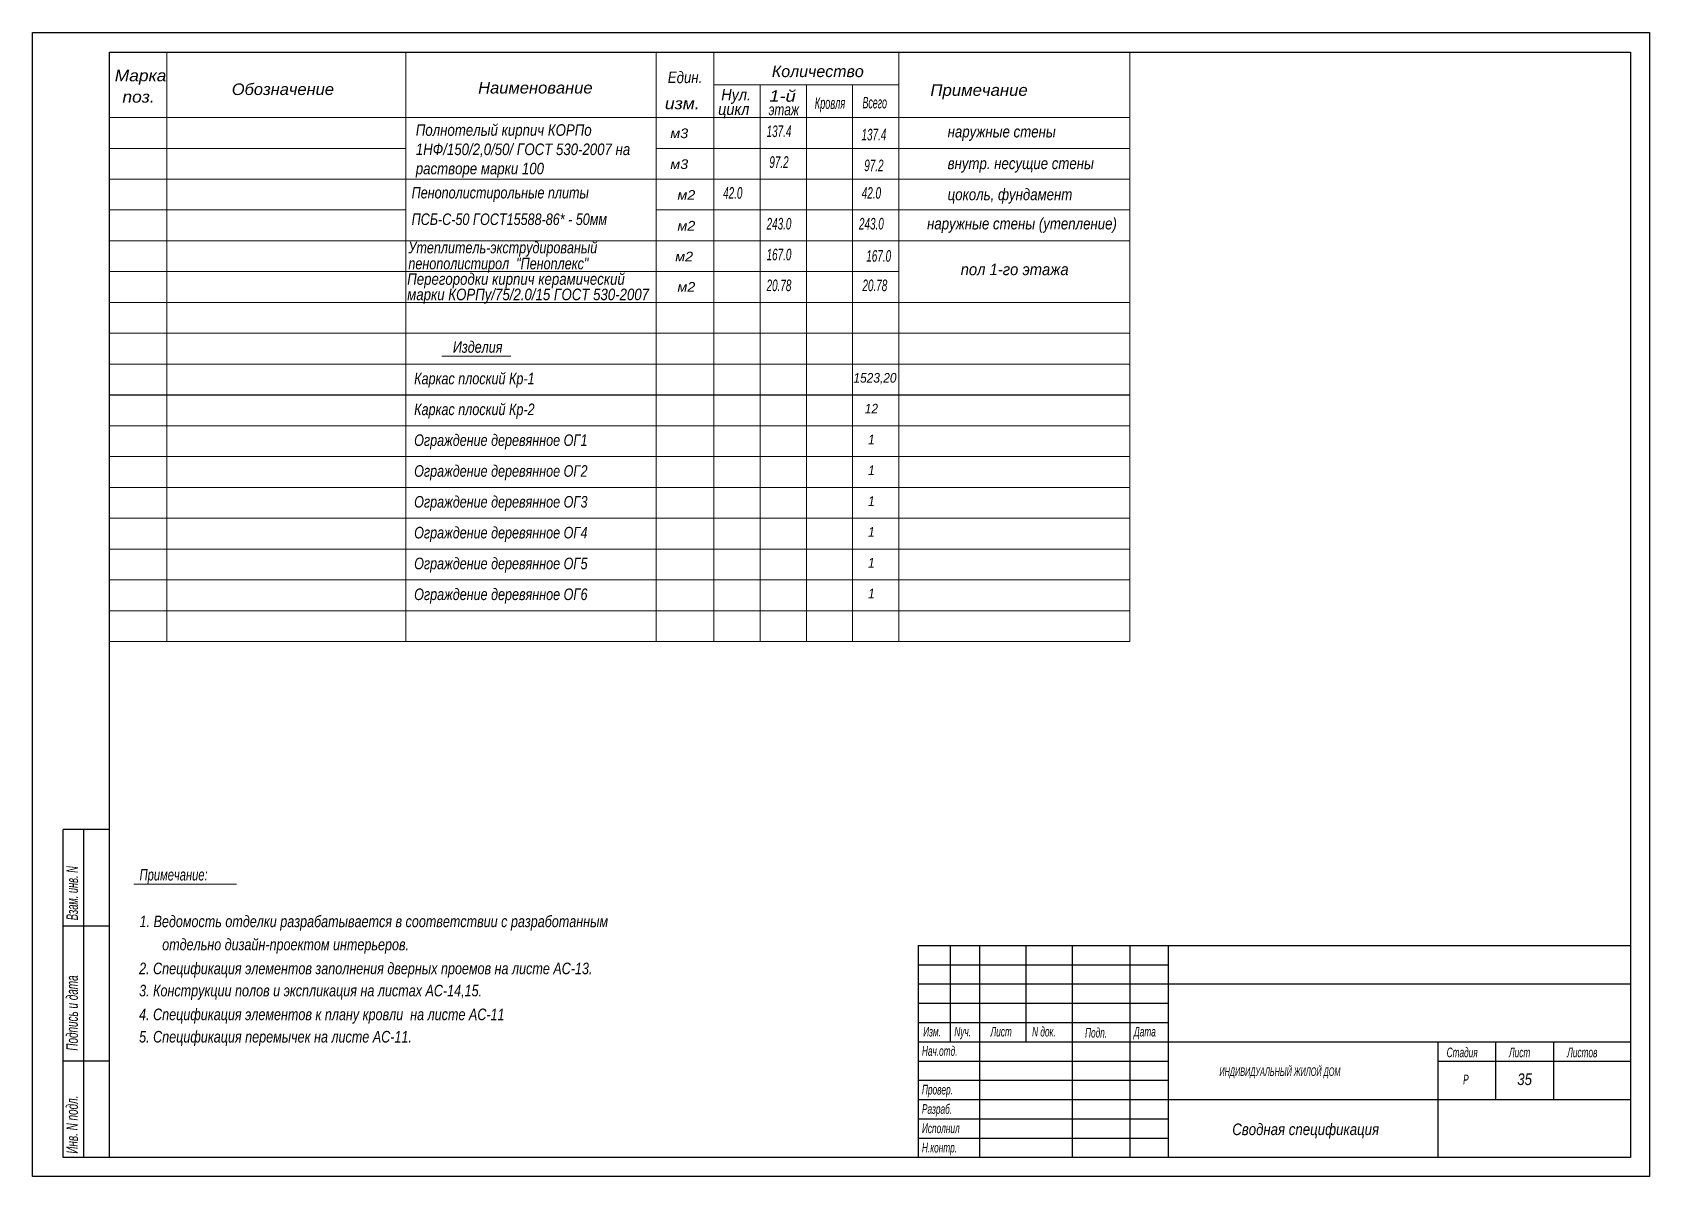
# Model space of a CAD drawing. Header units: millimetres. Extents: x 1582001 to 3303937, y 226471 to 491235.
# Drawn here: x 1708001 to 1750001, y 261555 to 291255 of the extents above; entities that cross this region are included whole.
import ezdxf
from ezdxf.enums import TextEntityAlignment as Align

# ---------------------------------------------------------------- set-up
doc = ezdxf.new("R2010")
doc.units = ezdxf.units.MM
for name, color, linetype in [('Rasmer', 135, 'Continuous'), ('Т-Подписи', 7, 'Continuous'), ('Формуляр', 138, 'Continuous')]:
    doc.layers.add(name, color=color, linetype=linetype)
doc.layers.add('Размеры', color=7, linetype='Continuous', lineweight=18)
doc.layers.add('Текст-пояснений', color=135, linetype='Continuous', lineweight=15)
doc.styles.add('STYLE1', font='ARIALNI.TTF', dxfattribs={"height": 300})

msp = doc.modelspace()

# ---------------------------------------------------------------- texts
at = {"layer": 'Rasmer', "color": 0, "ltscale": 2, "style": 'STYLE1', "width": 0.95}
for s, p in [('Пенополистирольные плиты ', (1717850.7, 286945)), ('ПСБ-С-50 ГОСТ15588-86* - 50мм', (1717850.7, 286254.8)), ('Утеплитель-экструдированый ', (1717766.2, 285519.6)), ('пенополистирол  "Пеноплекс"', (1717766.2, 285104.4)), ('Изделия', (1718922, 282939.9))]:
    msp.add_text(s, height=300, dxfattribs=at).set_placement(p)
at = {"layer": 'Rasmer', "color": 0, "ltscale": 2, "style": 'STYLE1', "width": 1.118217}
msp.add_text('пол 1-го этажа', height=300, dxfattribs=at).set_placement((1732108.8, 284953.2), (1734912.7, 284953.2), align=Align.FIT)
at = {"layer": 'Rasmer', "color": 0, "ltscale": 2, "style": 'STYLE1', "width": 0.95}
for s, p in [('Каркас плоский Кр-1', (1717915.5, 282420.6)), ('Каркас плоский Кр-2', (1717915.5, 281620.6)), ('Ограждение деревянное ОГ1', (1717915.5, 280820.6)), ('Ограждение деревянное ОГ2', (1717915.5, 280020.6)), ('Ограждение деревянное ОГ3', (1717915.5, 279220.6)), ('Ограждение деревянное ОГ4', (1717915.5, 278420.6)), ('Ограждение деревянное ОГ5', (1717915.5, 277620.6)), ('Ограждение деревянное ОГ6', (1717915.5, 276820.6))]:
    msp.add_text(s, height=300, dxfattribs=at).set_placement(p, align=Align.TOP_LEFT)
at = {"layer": 'Rasmer', "color": 0, "ltscale": 2, "char_height": 300, "attachment_point": 1, "style": 'STYLE1'}
for s, insert, width in [('Полнотелый кирпич КОРПо 1НФ/150/2,0/50/ ГОСТ 530-2007 на растворе марки 100', (1717958.6, 288870.4), 6500), ('наружные стены', (1731770.1, 288828.7), 5954.427), ('внутр. несущие стены', (1731770.1, 288005.2), 5954.427), ('цоколь, фундамент', (1731770.1, 287198.8), 5954.427), ('наружные стены (утепление)', (1731235.9, 286441.4), 5954.427)]:
    msp.add_mtext(s, dxfattribs=dict(at, insert=insert, width=width))
at = {"layer": 'Rasmer', "color": 0, "ltscale": 2, "insert": (1717735.9, 285003.4), "char_height": 300, "width": 6500, "attachment_point": 1, "line_spacing_factor": 0.8, "style": 'STYLE1'}
msp.add_mtext('Перегородки кирпич керамический марки КОРПу/75/2.0/15 ГОСТ 530-2007 ', dxfattribs=at)
at = {"layer": 'Размеры', "color": 0, "ltscale": 100, "style": 'STYLE1'}
for s, width, p, p2 in [('м3', 1.301871, (1724569, 288509.9), (1725032.4, 288509.9)), ('м3', 1.301871, (1724569, 287709.9), (1725032.4, 287709.9)), ('м2', 1.296899, (1724753.9, 286910.3), (1725217.2, 286910.3)), ('м2', 1.296899, (1724753.9, 286110.3), (1725217.2, 286110.3)), ('м2', 1.296899, (1724696, 285310.3), (1725159.3, 285310.3)), ('м2', 1.296899, (1724753.9, 284523.6), (1725217.2, 284523.6))]:
    msp.add_text(s, height=250, dxfattribs=dict(at, width=width)).set_placement(p, p2, align=Align.FIT)
at = {"layer": 'Размеры', "color": 0, "ltscale": 100, "style": 'STYLE1', "width": 1.081118}
for s, p in [('1523,20', (1729883, 282288.3)), ('12', (1729790.1, 281488.3)), ('1', (1729790.1, 280688.3)), ('1', (1729790.1, 279888.3)), ('1', (1729790.1, 279088.3)), ('1', (1729790.1, 278288.3)), ('1', (1729790.1, 277488.3)), ('1', (1729790.1, 276688.3))]:
    msp.add_text(s, height=250, dxfattribs=at).set_placement(p, align=Align.MIDDLE_CENTER)
at = {"layer": 'Т-Подписи', "color": 0, "ltscale": 2, "char_height": 300, "attachment_point": 2, "style": 'STYLE1'}
for s, insert, width in [('35', (1746752.6, 264232.7), 1500), ('Сводная спецификация', (1741067.8, 262933.9), 9802.627)]:
    msp.add_mtext(s, dxfattribs=dict(at, insert=insert, width=width))
at = {"layer": 'Текст-пояснений', "color": 0, "linetype": 'ByBlock', "style": 'STYLE1'}
for s, width, p, p2 in [('Марка', 1.310854, (1710141.9, 289985.4), (1711481.5, 289985.4)), ('Количество', 1.207973, (1727205, 290094.4), (1729592.2, 290094.4)), ('Обозначение', 1.245057, (1713179.5, 289628.9), (1715833.6, 289628.9)), ('Наименование', 1.248944, (1719578.2, 289668.2), (1722549.6, 289668.2)), ('Примечание', 1.265959, (1731322.4, 289607.6), (1733850.6, 289607.6)), ('поз.', 1.311509, (1710340.5, 289432.7), (1711176.5, 289432.7)), ('изм.', 1.322115, (1724428, 289260.7), (1725329.5, 289260.7)), ('Нул.', 1.090332, (1725891.3, 289489), (1726664.9, 289489)), ('1-й', 1.372861, (1727140.3, 289454.2), (1727825.3, 289454.2)), ('Кровля', 0.69138, (1728319.4, 289270.4), (1729108.8, 289270.4)), ('Всего', 0.665966, (1729559.7, 289281.2), (1730194.3, 289281.2)), ('цикл', 1.088387, (1725810.7, 289109.8), (1726620.5, 289109.8)), ('этаж', 0.882647, (1727120.7, 289102.5), (1727910.4, 289102.5))]:
    msp.add_text(s, height=300, dxfattribs=dict(at, width=width)).set_placement(p, p2, align=Align.FIT)
msp.add_text('Един.', height=300, dxfattribs=at).set_placement((1724950.4, 289938), align=Align.CENTER)
at = {"layer": 'Текст-пояснений', "color": 0, "linetype": 'ByBlock', "style": 'STYLE1', "width": 0.75}
for s, p in [('137.4', (1727390.1, 288688.3)), ('137.4', (1729855.7, 288601.8)), ('97.2', (1727390.1, 287888.3)), ('97.2', (1729855.7, 287801.8)), ('42.0', (1726190.1, 287088.3)), ('42.0', (1729790.1, 287088.3)), ('243.0', (1727390.1, 286288.3)), ('243.0', (1729790.1, 286288.3)), ('167.0', (1727390.1, 285488.3)), ('167.0', (1729979.8, 285452.8)), ('20.78', (1727390.1, 284688.3)), ('20.78', (1729880.1, 284688.3))]:
    msp.add_text(s, height=300, dxfattribs=at).set_placement(p, align=Align.MIDDLE_CENTER)
at = {"layer": 'Текст-пояснений', "color": 0, "linetype": 'ByBlock', "style": 'STYLE1'}
for s, width, p in [('Примечание:', 0.845092, (1710785.5, 269241.7)), ('1. Ведомость отделки разрабатывается в соответствии с разработанным ', 0.95, (1710785.5, 268030.6)), ('отдельно дизайн-проектом интерьеров.', 0.95, (1711372.7, 267430.6)), ('2. Спецификация элементов заполнения дверных проемов на листе АC-13.', 0.95, (1710772.7, 266809.1)), ('3. Конструкции полов и экспликация на листах АC-14,15.', 0.95, (1710772.7, 266234.5)), ('4. Спецификация элементов к плану кровли  на листе АC-11', 0.95, (1710772.7, 265616.2)), ('5. Спецификация перемычек на листе АC-11.', 0.95, (1710773.6, 265036.3))]:
    msp.add_text(s, height=300, dxfattribs=dict(at, width=width)).set_placement(p)
at = {"layer": 'Формуляр', "color": 0, "linetype": 'Continuous', "style": 'STYLE1'}
for s, width, p in [('Взам. инв. N', 0.7, (1709184.6, 268210.5)), ('Подпись и дата', 0.75, (1709181.8, 264825)), ('Инв. N подл.', 0.75, (1709181.8, 262151.5))]:
    msp.add_text(s, height=300, rotation=90, dxfattribs=dict(at, width=width)).set_placement(p)
at = {"layer": 'Формуляр', "color": 0, "style": 'STYLE1', "width": 0.75}
for s, height, p in [('Изм.', 250, (1731134.8, 265193.2)), ('Nуч.', 250, (1731944.2, 265193.2)), ('Лист', 250, (1732883.7, 265193.2)), ('N док.', 250, (1733963, 265193.2)), ('Дата', 250, (1736607.3, 265193.2)), ('Подп.', 250, (1735339.1, 265166.2)), ('Нач.отд.', 250, (1731102.9, 264691.5)), ('Стадия', 250, (1744728.9, 264654.3)), ('Лист', 250, (1746347.9, 264654.3)), ('Листов', 250, (1747858.9, 264654.3)), ('ИНДИВИДУАЛЬНЫЙ ЖИЛОЙ ДОМ', 220, (1738827.8, 264170.1)), ('Р', 250, (1745156.6, 263952.3)), ('Провер.', 250, (1731102.9, 263688.2)), ('Разраб.', 250, (1731102.9, 263186.5)), ('Исполнил', 250, (1731102.9, 262684.9)), ('Н.контр.', 250, (1731102.9, 262183.2))]:
    msp.add_text(s, height=height, dxfattribs=at).set_placement(p)

# ---------------------------------------------------------------- linework, layer by layer
at = {"layer": 'Rasmer', "color": 0, "ltscale": 2}
msp.add_line((1710000.7, 281845), (1736500.7, 281845), dxfattribs=at)
at = {"layer": 'Размеры', "color": 0, "ltscale": 100, "flags": 128}
msp.add_lwpolyline([(1718631.5, 282850.2), (1720423.9, 282850.2)], dxfattribs=at)
at = {"layer": 'Текст-пояснений', "color": 0, "linetype": 'ByBlock'}
for p, q in [((1711491.3, 290745), (1711491.3, 275445)), ((1717700.7, 290745), (1717700.7, 275445)), ((1724200.7, 290745), (1724200.7, 275445)), ((1725700.7, 290745), (1725700.7, 275445)), ((1730500.7, 290745), (1730500.7, 275445)), ((1736500.7, 290745), (1736500.7, 275445)), ((1725700.7, 289895), (1730500.7, 289895)), ((1726900.7, 289895), (1726900.7, 275445)), ((1728100.7, 289895), (1728100.7, 275445)), ((1729300.7, 289895), (1729300.7, 275445)), ((1730500.7, 289895), (1730500.7, 275445)), ((1710000.7, 289045), (1736500.7, 289045)), ((1710110.7, 289045), (1736500.7, 289045)), ((1710000.7, 288245), (1717700.7, 288245)), ((1724200.7, 288245), (1736500.7, 288245)), ((1710000.7, 287445), (1736500.7, 287445)), ((1710000.7, 286645), (1717700.7, 286645)), ((1710000.7, 286645), (1717700.7, 286645)), ((1710000.7, 286645), (1717700.7, 286645)), ((1724200.7, 286645), (1736500.7, 286645)), ((1724200.7, 286645), (1736500.7, 286645)), ((1724200.7, 286645), (1736500.7, 286645)), ((1710000.7, 285845), (1711491.3, 285845)), ((1711491.3, 285845), (1736500.7, 285845)), ((1710000.7, 285045), (1724200.7, 285045)), ((1711500.7, 285070.6), (1711491.3, 285070.6)), ((1724200.7, 285045), (1730500.7, 285045)), ((1710000.7, 284245), (1736500.7, 284245)), ((1710000.7, 283445), (1730500.7, 283445)), ((1710000.7, 283445), (1736500.7, 283445)), ((1710000.7, 282645), (1736500.7, 282645)), ((1710000.7, 281045), (1736500.7, 281045)), ((1710000.7, 281045), (1736500.7, 281045)), ((1710000.7, 280245), (1736500.7, 280245)), ((1710000.7, 279445), (1736500.7, 279445)), ((1710000.7, 278645), (1736500.7, 278645)), ((1710000.7, 277845), (1736500.7, 277845)), ((1710000.7, 277045), (1736500.7, 277045)), ((1710000.7, 276245), (1736500.7, 276245)), ((1710000.7, 275445), (1736500.7, 275445))]:
    msp.add_line(p, q, dxfattribs=at)
at = {"layer": 'Текст-пояснений', "color": 0, "linetype": 'ByBlock', "flags": 128}
msp.add_lwpolyline([(1710637.2, 269146.1), (1713298.6, 269146.1)], dxfattribs=at)
at = {"layer": 'Формуляр', "color": 0}
for p, q in [((1708800.7, 262055.1), (1708800.7, 270567.3)), ((1710000.7, 270567.3), (1708800.7, 270567.3)), ((1709340.1, 262055.1), (1709340.1, 270567.3)), ((1710000.7, 268055.1), (1708800.7, 268055.1)), ((1731000.6, 267555.1), (1731000.6, 262055.1)), ((1731000.6, 267555.1), (1749500.6, 267555.1)), ((1731832.5, 267555.1), (1731832.5, 265055.1)), ((1732600.6, 267555.1), (1732600.6, 262055.1)), ((1733800.6, 267555.1), (1733800.6, 265055.1)), ((1735000.6, 267555.1), (1735000.6, 262055.1)), ((1736500.6, 267555.1), (1736500.6, 262055.1)), ((1737500.6, 267555.1), (1737500.6, 262055.1)), ((1731000.6, 267055.1), (1737500.6, 267055.1)), ((1731000.6, 266555.1), (1749500.6, 266555.1)), ((1731000.6, 266055.1), (1737500.6, 266055.1)), ((1731000.6, 265555.1), (1737500.6, 265555.1)), ((1731000.6, 265055.1), (1749500.6, 265055.1)), ((1744500.6, 265055.1), (1744500.6, 262055.1)), ((1746000.6, 265055.1), (1746000.6, 263555.1)), ((1747500.6, 265055.1), (1747500.6, 263555.1)), ((1710000.7, 264555.1), (1708800.7, 264555.1)), ((1710000.7, 264555.1), (1708800.7, 264555.1)), ((1731000.6, 264555.1), (1737500.6, 264555.1)), ((1744500.6, 264555.1), (1749500.6, 264555.1)), ((1731000.6, 264055.1), (1737500.6, 264055.1)), ((1731000.6, 263555.1), (1737500.6, 263555.1)), ((1737500.6, 263555.1), (1749500.6, 263555.1)), ((1731000.6, 263055.1), (1737500.6, 263055.1)), ((1731000.6, 262555.1), (1737500.6, 262555.1)), ((1710000.7, 262055.1), (1708800.7, 262055.1))]:
    msp.add_line(p, q, dxfattribs=at)
at = {"layer": 'Формуляр'}
msp.add_lwpolyline([(1708000.7, 291255.1), (1750000.6, 291255.1), (1750000.6, 261555.1), (1708000.7, 261555.1)], close=True, dxfattribs=at)
at = {"layer": 'Формуляр', "color": 0}
msp.add_lwpolyline([(1710000.7, 262055.1), (1710000.7, 290745), (1749500.6, 290745), (1749500.6, 262055.1)], close=True, dxfattribs=at)

msp.set_redraw_order([(e.dxf.handle, doc.entitydb.next_handle()) for e in msp.query("TEXT MTEXT ATTDEF DIMENSION ARC_DIMENSION")])  # texts and dimensions are drawn at this point

doc.saveas('drawing.dxf')
